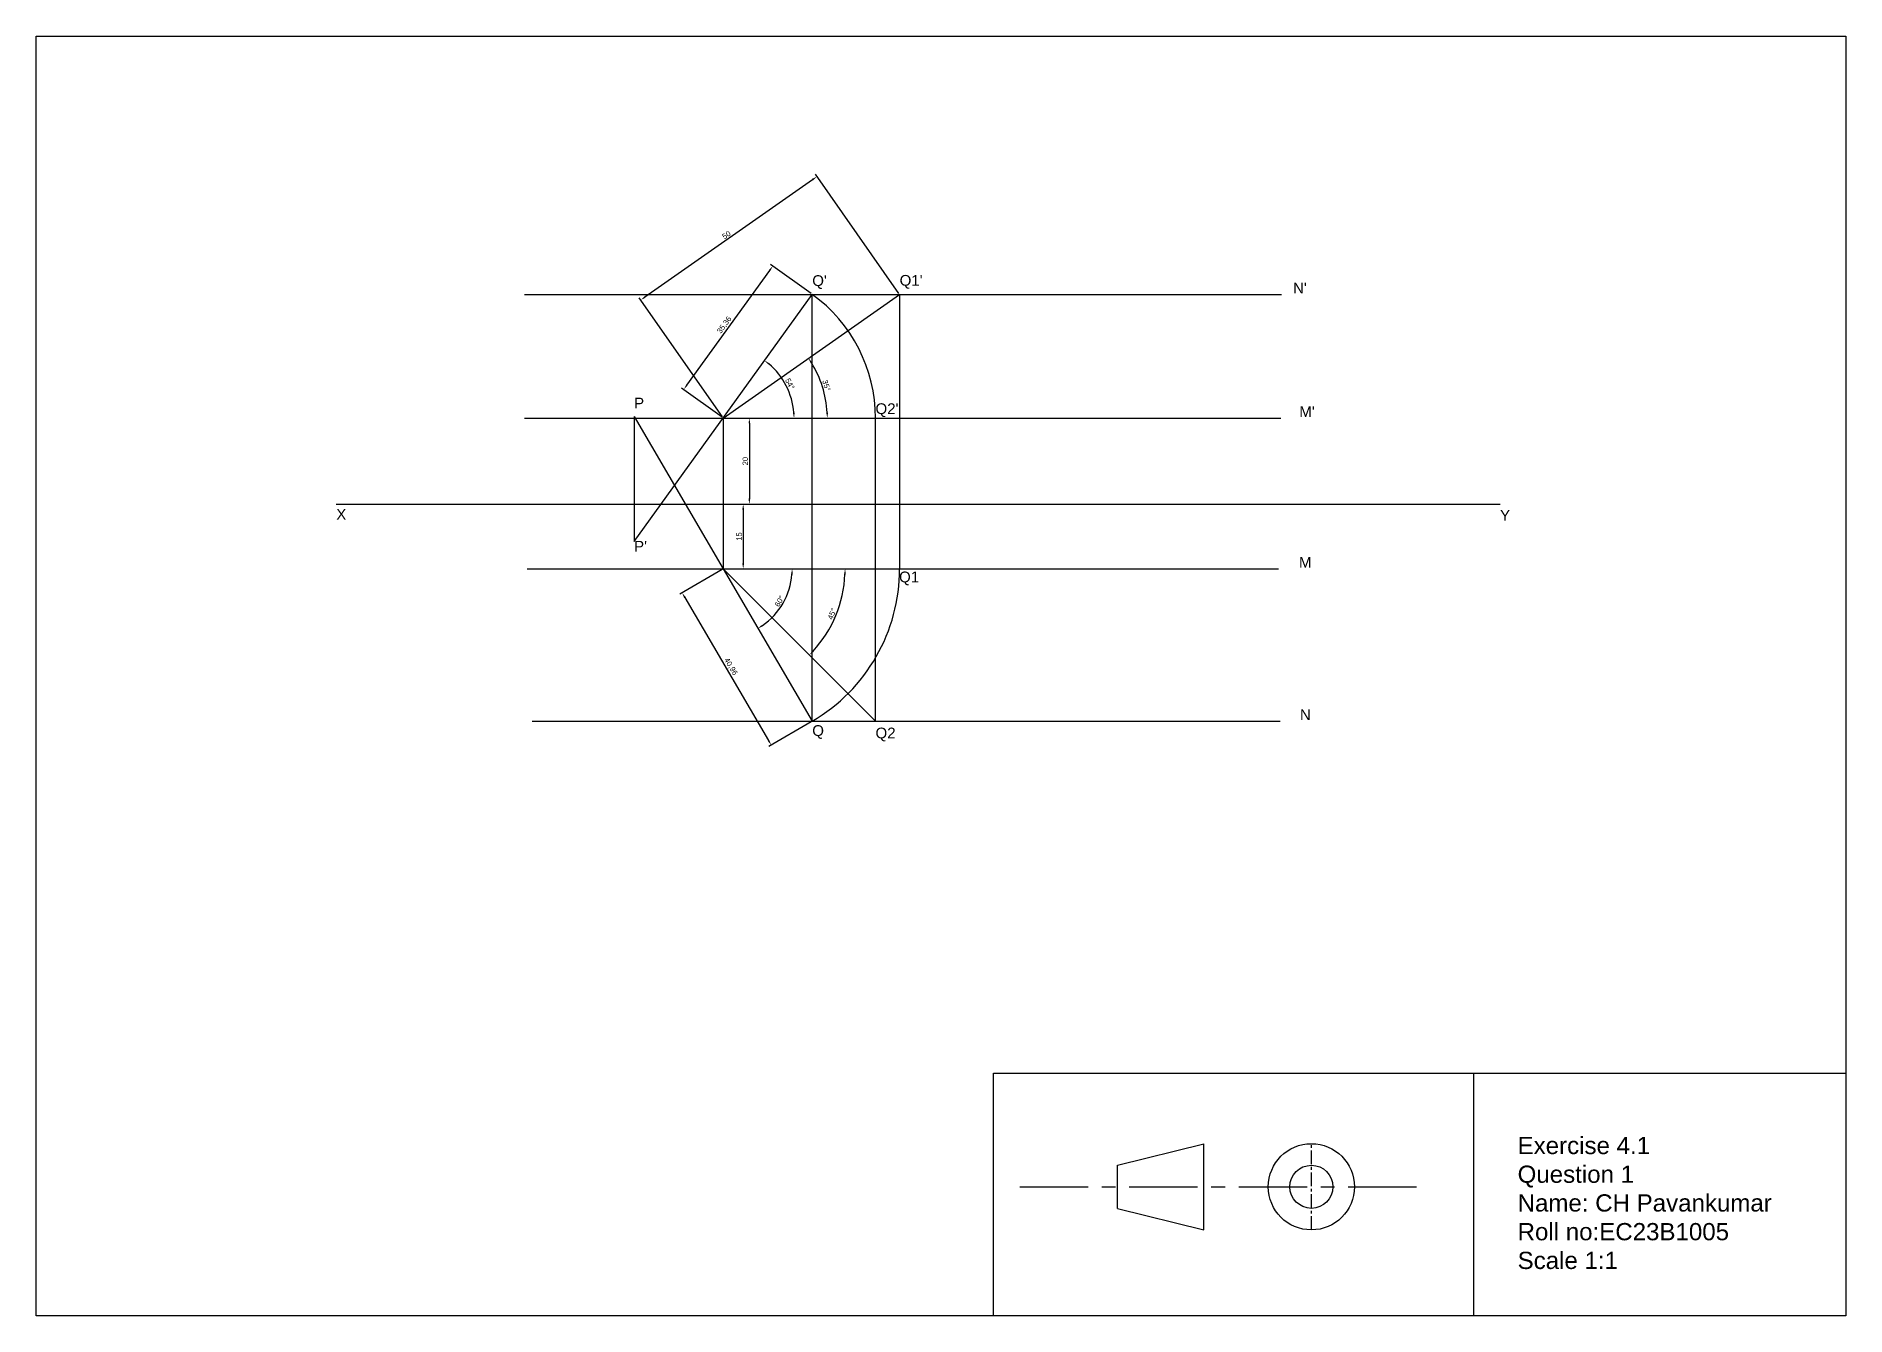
# Model space of a CAD drawing. Header units: millimetres. Extents: x 2477 to 7517, y 1798 to 2095.
# Drawn here: x 2477.4 to 2897.4, y 1798.3 to 2095.3 of the extents above; entities that cross this region are included whole.
import ezdxf

# ---------------------------------------------------------------- set-up
doc = ezdxf.new("R2010")
doc.units = ezdxf.units.MM
doc.header["$PDMODE"] = 35
doc.header["$PDSIZE"] = 2
doc.linetypes.add('CENTER', pattern=[50.8, 31.75, -6.35, 6.35, -6.35])
doc.styles.get("Standard").update_dxf_attribs({"font": 'arial.ttf'})
doc.dimstyles.new('ISO-25', dxfattribs={"dimscale": 0.5, "dimtxt": 2.5, "dimasz": 2.5, "dimexe": 1.25, "dimexo": 0.625, "dimtad": 1, "dimtxsty": 'Standard', "dimcen": 2.5, "dimadec": 0, "dimazin": 0, "dimtfac": 1, "dimtmove": 0, "dimatfit": 3, "dimfxl": 1, "dimarcsym": 0})

msp = doc.modelspace()

# ---------------------------------------------------------------- texts
at = {"color": 7, "true_color": 0xffffff, "char_height": 2.5, "attachment_point": 1}
for s, insert in [("Q'", (2657.564, 2039.869)), ("Q1'", (2677.845, 2039.928)), ("N'", (2769.154, 2038.142)), ('P', (2616.211, 2011.445)), ("Q2'", (2672.236, 2010.142)), ("M'", (2770.612, 2009.463)), ('X', (2547.087, 1985.616)), ('Y', (2817.195, 1985.381)), ("P'", (2616.211, 1978.205)), ('M', (2770.535, 1974.463)), ('Q1', (2677.705, 1971.086)), ('N', (2770.764, 1939.107)), ('Q', (2657.564, 1935.434)), ('Q2', (2672.243, 1934.867))]:
    msp.add_mtext_dynamic_manual_height_columns(s, width=4.42811, gutter_width=39.618, heights=[0], dxfattribs=dict(at, insert=insert))
at = {"color": 6, "insert": (2821.271, 1839.884), "char_height": 4, "attachment_point": 1}
msp.add_mtext_dynamic_manual_height_columns('{\\C256;\\c16777215;Exercise 4.1^JQuestion 1\\PName: CH Pavankumar \\PRoll no:EC23B1005\\PScale 1:1}', width=90.33607, gutter_width=12.5, heights=[35.907], dxfattribs=at)

# ---------------------------------------------------------------- blocks, each defined once
blk = doc.blocks.new('*D1')
at = {"color": 0, "lineweight": -2, "transparency": 16777216}
for p, q in [((2677.67, 2035.66), (2658.31, 2063.29)), ((2618.74, 2034.82), (2657.65, 2062.07)), ((2636.71, 2006.98), (2617.36, 2034.62))]:
    blk.add_line(p, q, dxfattribs=at)
at = {"color": 0, "transparency": 16777216}
for points in [[(2657.53, 2062.24), (2657.77, 2061.89), (2658.67, 2062.78)], [(2618.62, 2034.99), (2618.86, 2034.65), (2617.72, 2034.1)]]:
    blk.add_solid(points, dxfattribs=at)
at = {"layer": 'Defpoints', "color": 0, "transparency": 16777216}
for p in [(2658.67, 2062.78), (2677.84, 2035.4), (2636.89, 2006.72)]:
    blk.add_point(p, dxfattribs=at)
at = {"color": 0, "transparency": 16777216, "insert": (2637.65, 2049.22), "char_height": 1.25, "attachment_point": 5, "rotation": 35}
blk.add_mtext('50', dxfattribs=at)
blk = doc.blocks.new('*D2')
at = {"color": 0, "lineweight": -2, "transparency": 16777216}
for p, q in [((2637.2, 2006.72), (2643.59, 2006.72)), ((2642.97, 2005.47), (2642.97, 1987.97)), ((2637.2, 1986.72), (2643.59, 1986.72))]:
    blk.add_line(p, q, dxfattribs=at)
at = {"color": 0, "transparency": 16777216}
for points in [[(2642.76, 2005.47), (2643.17, 2005.47), (2642.97, 2006.72)], [(2642.76, 1987.97), (2643.17, 1987.97), (2642.97, 1986.72)]]:
    blk.add_solid(points, dxfattribs=at)
at = {"layer": 'Defpoints', "color": 0, "transparency": 16777216}
for p in [(2636.89, 2006.72), (2636.89, 1986.72), (2642.97, 1986.72)]:
    blk.add_point(p, dxfattribs=at)
at = {"color": 0, "transparency": 16777216, "insert": (2642.02, 1996.72), "char_height": 1.25, "attachment_point": 5, "rotation": 90}
blk.add_mtext('20', dxfattribs=at)
blk = doc.blocks.new('*D3')
at = {"color": 0, "lineweight": -2, "transparency": 16777216}
for p, q in [((2637.2, 1986.72), (2642.16, 1986.72)), ((2641.53, 1985.47), (2641.53, 1972.97)), ((2637.2, 1971.72), (2642.16, 1971.72))]:
    blk.add_line(p, q, dxfattribs=at)
at = {"color": 0, "transparency": 16777216}
for points in [[(2641.32, 1985.47), (2641.74, 1985.47), (2641.53, 1986.72)], [(2641.32, 1972.97), (2641.74, 1972.97), (2641.53, 1971.72)]]:
    blk.add_solid(points, dxfattribs=at)
at = {"layer": 'Defpoints', "color": 0, "transparency": 16777216}
for p in [(2636.89, 1986.72), (2636.89, 1971.72), (2641.53, 1971.72)]:
    blk.add_point(p, dxfattribs=at)
at = {"color": 0, "transparency": 16777216, "insert": (2640.58, 1979.22), "char_height": 1.25, "attachment_point": 5, "rotation": 90}
blk.add_mtext('15', dxfattribs=at)
blk = doc.blocks.new('*D4')
at = {"color": 0, "lineweight": -2, "transparency": 16777216}
for p, q in [((2657.31, 2035.59), (2647.9, 2042.37)), ((2628.46, 2014.34), (2647.68, 2040.99)), ((2636.63, 2006.91), (2627.22, 2013.69))]:
    blk.add_line(p, q, dxfattribs=at)
at = {"color": 0, "transparency": 16777216}
for points in [[(2647.51, 2041.11), (2647.84, 2040.87), (2648.41, 2042.01)], [(2628.29, 2014.46), (2628.63, 2014.22), (2627.73, 2013.33)]]:
    blk.add_solid(points, dxfattribs=at)
at = {"layer": 'Defpoints', "color": 0, "transparency": 16777216}
for p in [(2648.41, 2042.01), (2657.56, 2035.4), (2636.89, 2006.72)]:
    blk.add_point(p, dxfattribs=at)
at = {"color": 0, "transparency": 16777216, "insert": (2637.21, 2028.29), "char_height": 1.25, "attachment_point": 5, "rotation": 54.2094}
blk.add_mtext('35,36', dxfattribs=at)
blk = doc.blocks.new('*D5')
at = {"color": 0, "lineweight": -2, "transparency": 16777216}
for p, q in [((2636.62, 1971.57), (2626.82, 1965.84)), ((2628, 1965.08), (2647.41, 1931.88)), ((2657.29, 1936.21), (2647.5, 1930.48))]:
    blk.add_line(p, q, dxfattribs=at)
at = {"color": 0, "transparency": 16777216}
for points in [[(2628.18, 1965.18), (2627.82, 1964.97), (2627.36, 1966.15)], [(2647.59, 1931.98), (2647.23, 1931.77), (2648.04, 1930.8)]]:
    blk.add_solid(points, dxfattribs=at)
at = {"layer": 'Defpoints', "color": 0, "transparency": 16777216}
for p in [(2636.89, 1971.72), (2657.56, 1936.37), (2648.04, 1930.8)]:
    blk.add_point(p, dxfattribs=at)
at = {"color": 0, "transparency": 16777216, "insert": (2638.62, 1949.01), "char_height": 1.25, "attachment_point": 5, "rotation": 300.3202}
blk.add_mtext('40,96', dxfattribs=at)
blk = doc.blocks.new('*D6')
at = {"color": 0, "lineweight": -2, "transparency": 16777216}
blk.add_arc((2636.89, 1971.72), 28.29, 317.5314, 357.4686, dxfattribs=at)
at = {"color": 0, "transparency": 16777216}
for points in [[(2664.95, 1970.48), (2665.36, 1970.47), (2665.18, 1971.72)], [(2657.91, 1952.48), (2657.61, 1952.76), (2656.89, 1951.72)]]:
    blk.add_solid(points, dxfattribs=at)
at = {"layer": 'Defpoints', "color": 0, "transparency": 16777216}
for p in [(2591.4, 1971.72), (2636.89, 1971.72), (2765.76, 1971.72), (2661.39, 1957.58), (2672.24, 1936.37)]:
    blk.add_point(p, dxfattribs=at)
at = {"color": 0, "transparency": 16777216, "insert": (2662.15, 1961.26), "char_height": 1.25, "attachment_point": 5, "rotation": 67.5}
blk.add_mtext('45°', dxfattribs=at)
blk = doc.blocks.new('*D7')
at = {"color": 0, "lineweight": -2, "transparency": 16777216}
blk.add_arc((2636.89, 1971.72), 16.01, 304.7947, 355.5255, dxfattribs=at)
at = {"color": 0, "transparency": 16777216}
for points in [[(2652.64, 1970.48), (2653.06, 1970.47), (2652.9, 1971.72)], [(2646.14, 1958.4), (2645.91, 1958.75), (2644.97, 1957.9)]]:
    blk.add_solid(points, dxfattribs=at)
at = {"layer": 'Defpoints', "color": 0, "transparency": 16777216}
for p in [(2616.21, 2007.08), (2591.4, 1971.72), (2765.76, 1971.72), (2649.19, 1961.48), (2657.56, 1936.37)]:
    blk.add_point(p, dxfattribs=at)
at = {"color": 0, "transparency": 16777216, "insert": (2649.95, 1964.23), "char_height": 1.25, "attachment_point": 5, "rotation": 60.1601}
blk.add_mtext('60°', dxfattribs=at)
blk = doc.blocks.new('*D8')
at = {"color": 0, "lineweight": -2, "transparency": 16777216}
blk.add_arc((2636.89, 2006.72), 24.16, 2.9642, 32.0358, dxfattribs=at)
at = {"color": 0, "transparency": 16777216}
for points in [[(2657.2, 2019.43), (2657.55, 2019.66), (2656.68, 2020.58)], [(2661.23, 2007.98), (2660.81, 2007.97), (2661.05, 2006.72)]]:
    blk.add_solid(points, dxfattribs=at)
at = {"layer": 'Defpoints', "color": 0, "transparency": 16777216}
for p in [(2677.84, 2035.4), (2660.55, 2011.61), (2590.78, 2006.72), (2636.89, 2006.72), (2766.31, 2006.72)]:
    blk.add_point(p, dxfattribs=at)
at = {"color": 0, "transparency": 16777216, "insert": (2660.84, 2014.28), "char_height": 1.25, "attachment_point": 5, "rotation": 287.5}
blk.add_mtext('35°', dxfattribs=at)
blk = doc.blocks.new('*D9')
at = {"color": 0, "lineweight": -2, "transparency": 16777216}
blk.add_arc((2636.89, 2006.72), 16.44, 4.3577, 49.8517, dxfattribs=at)
at = {"color": 0, "transparency": 16777216}
for points in [[(2647.36, 2019.13), (2647.61, 2019.45), (2646.5, 2020.06)], [(2653.49, 2007.98), (2653.07, 2007.97), (2653.33, 2006.72)]]:
    blk.add_solid(points, dxfattribs=at)
at = {"layer": 'Defpoints', "color": 0, "transparency": 16777216}
for p in [(2657.56, 2035.4), (2652.52, 2011.82), (2590.78, 2006.72), (2766.31, 2006.72), (2616.21, 1978.05)]:
    blk.add_point(p, dxfattribs=at)
at = {"color": 0, "transparency": 16777216, "insert": (2652.37, 2014.65), "char_height": 1.25, "attachment_point": 5, "rotation": 297.1047}
blk.add_mtext('54°', dxfattribs=at)

# ---------------------------------------------------------------- dimensions: what is measured, and where the dimension line sits
at = {"color": 7, "true_color": 0xffffff}
for p1, p2, distance, picture, middle in [((2636.887, 2006.724), (2677.845, 2035.403), 33.424, '*D1', (2637.649, 2049.222)), ((2636.887, 2006.724), (2657.564, 2035.403), 11.289, '*D4', (2637.205, 2028.288)), ((2636.887, 2006.724), (2636.887, 1986.724), 6.079, '*D2', (2642.015, 1996.724)), ((2636.887, 1986.724), (2636.887, 1971.724), 4.646, '*D3', (2640.582, 1979.224)), ((2636.887, 1971.724), (2657.564, 1936.369), -11.032, '*D5', (2638.621, 1949.014))]:
    dim = msp.add_aligned_dim(p1=p1, p2=p2, distance=distance, dimstyle='ISO-25', dxfattribs=at)
    dim.commit()
    dim.dimension.update_dxf_attribs({"geometry": picture, "text_midpoint": middle})
for base, line1, line2, picture, middle in [((2660.552, 2011.61), ((2590.777, 2006.724), (2766.31, 2006.724)), ((2636.887, 2006.724), (2677.845, 2035.403)), '*D8', (2660.84, 2014.276)), ((2652.516, 2011.823), ((2590.777, 2006.724), (2766.31, 2006.724)), ((2616.211, 1978.045), (2657.564, 2035.403)), '*D9', (2652.365, 2014.646)), ((2649.19, 1961.479), ((2591.396, 1971.724), (2765.763, 1971.724)), ((2616.211, 2007.079), (2657.564, 1936.369)), '*D7', (2649.95, 1964.231)), ((2661.391, 1957.577), ((2591.396, 1971.724), (2765.763, 1971.724)), ((2636.887, 1971.724), (2672.243, 1936.369)), '*D6', (2662.152, 1961.259))]:
    dim = msp.add_angular_dim_2l(base=base, line1=line1, line2=line2, dimstyle='ISO-25', dxfattribs=at)
    dim.commit()
    dim.dimension.update_dxf_attribs({"geometry": picture, "text_midpoint": middle})

# ---------------------------------------------------------------- linework, layer by layer
for p, q in [((2590.777, 2035.403), (2766.492, 2035.403)), ((2636.887, 2006.724), (2677.845, 2035.403)), ((2657.564, 1936.369), (2657.564, 2035.403)), ((2677.845, 2035.403), (2677.845, 1971.724)), ((2590.777, 2006.724), (2766.31, 2006.724)), ((2636.887, 2006.724), (2636.887, 1971.724)), ((2672.243, 1936.369), (2672.243, 2006.724)), ((2547.087, 1986.724), (2817.195, 1986.724)), ((2591.396, 1971.724), (2765.763, 1971.724)), ((2636.887, 1971.724), (2672.243, 1936.369)), ((2592.555, 1936.369), (2766.127, 1936.369)), ((2728.407, 1833.292), (2748.407, 1838.292)), ((2748.407, 1818.292), (2748.407, 1838.292)), ((2728.407, 1823.292), (2728.407, 1833.292)), ((2728.407, 1823.292), (2748.407, 1818.292))]:
    msp.add_line(p, q)
at = {"color": 3, "lineweight": 25}
for p, q in [((2616.211, 1978.045), (2657.564, 2035.403)), ((2616.211, 2007.079), (2657.564, 1936.369))]:
    msp.add_line(p, q, dxfattribs=at)
at = {"color": 7}
msp.add_line((2616.211, 2007.079), (2616.211, 1978.045), dxfattribs=at)
at = {"color": 7, "true_color": 0xffffff}
msp.add_line((2811.062, 1854.643), (2811.062, 1798.349), dxfattribs=at)
at = {"linetype": 'CENTER', "ltscale": 0.1}
msp.add_line((2773.407, 1818.292), (2773.407, 1838.292), dxfattribs=at)
at = {"linetype": 'CENTER', "ltscale": 0.5}
msp.add_line((2705.734, 1828.292), (2799.929, 1828.292), dxfattribs=at)
msp.add_lwpolyline([(2477.443, 2095.349), (2897.443, 2095.349), (2897.443, 1798.349), (2477.443, 1798.349)], close=True)
at = {"color": 7, "true_color": 0xffffff}
msp.add_lwpolyline([(2897.443, 1798.349), (2699.634, 1798.349), (2699.634, 1854.643), (2897.443, 1854.643)], close=True, dxfattribs=at)
for radius in [10, 5]:
    msp.add_circle((2773.407, 1828.292), radius)
for centre, radius, start, end in [((2636.887, 2006.724), 35.355, 0, 54.20938), ((2636.887, 1971.724), 40.958, 300.32016, 0)]:
    msp.add_arc(centre, radius, start, end)

msp.set_redraw_order([(e.dxf.handle, doc.entitydb.next_handle()) for e in msp.query("TEXT MTEXT ATTDEF DIMENSION ARC_DIMENSION")])  # texts and dimensions are drawn at this point

doc.saveas('drawing.dxf')
